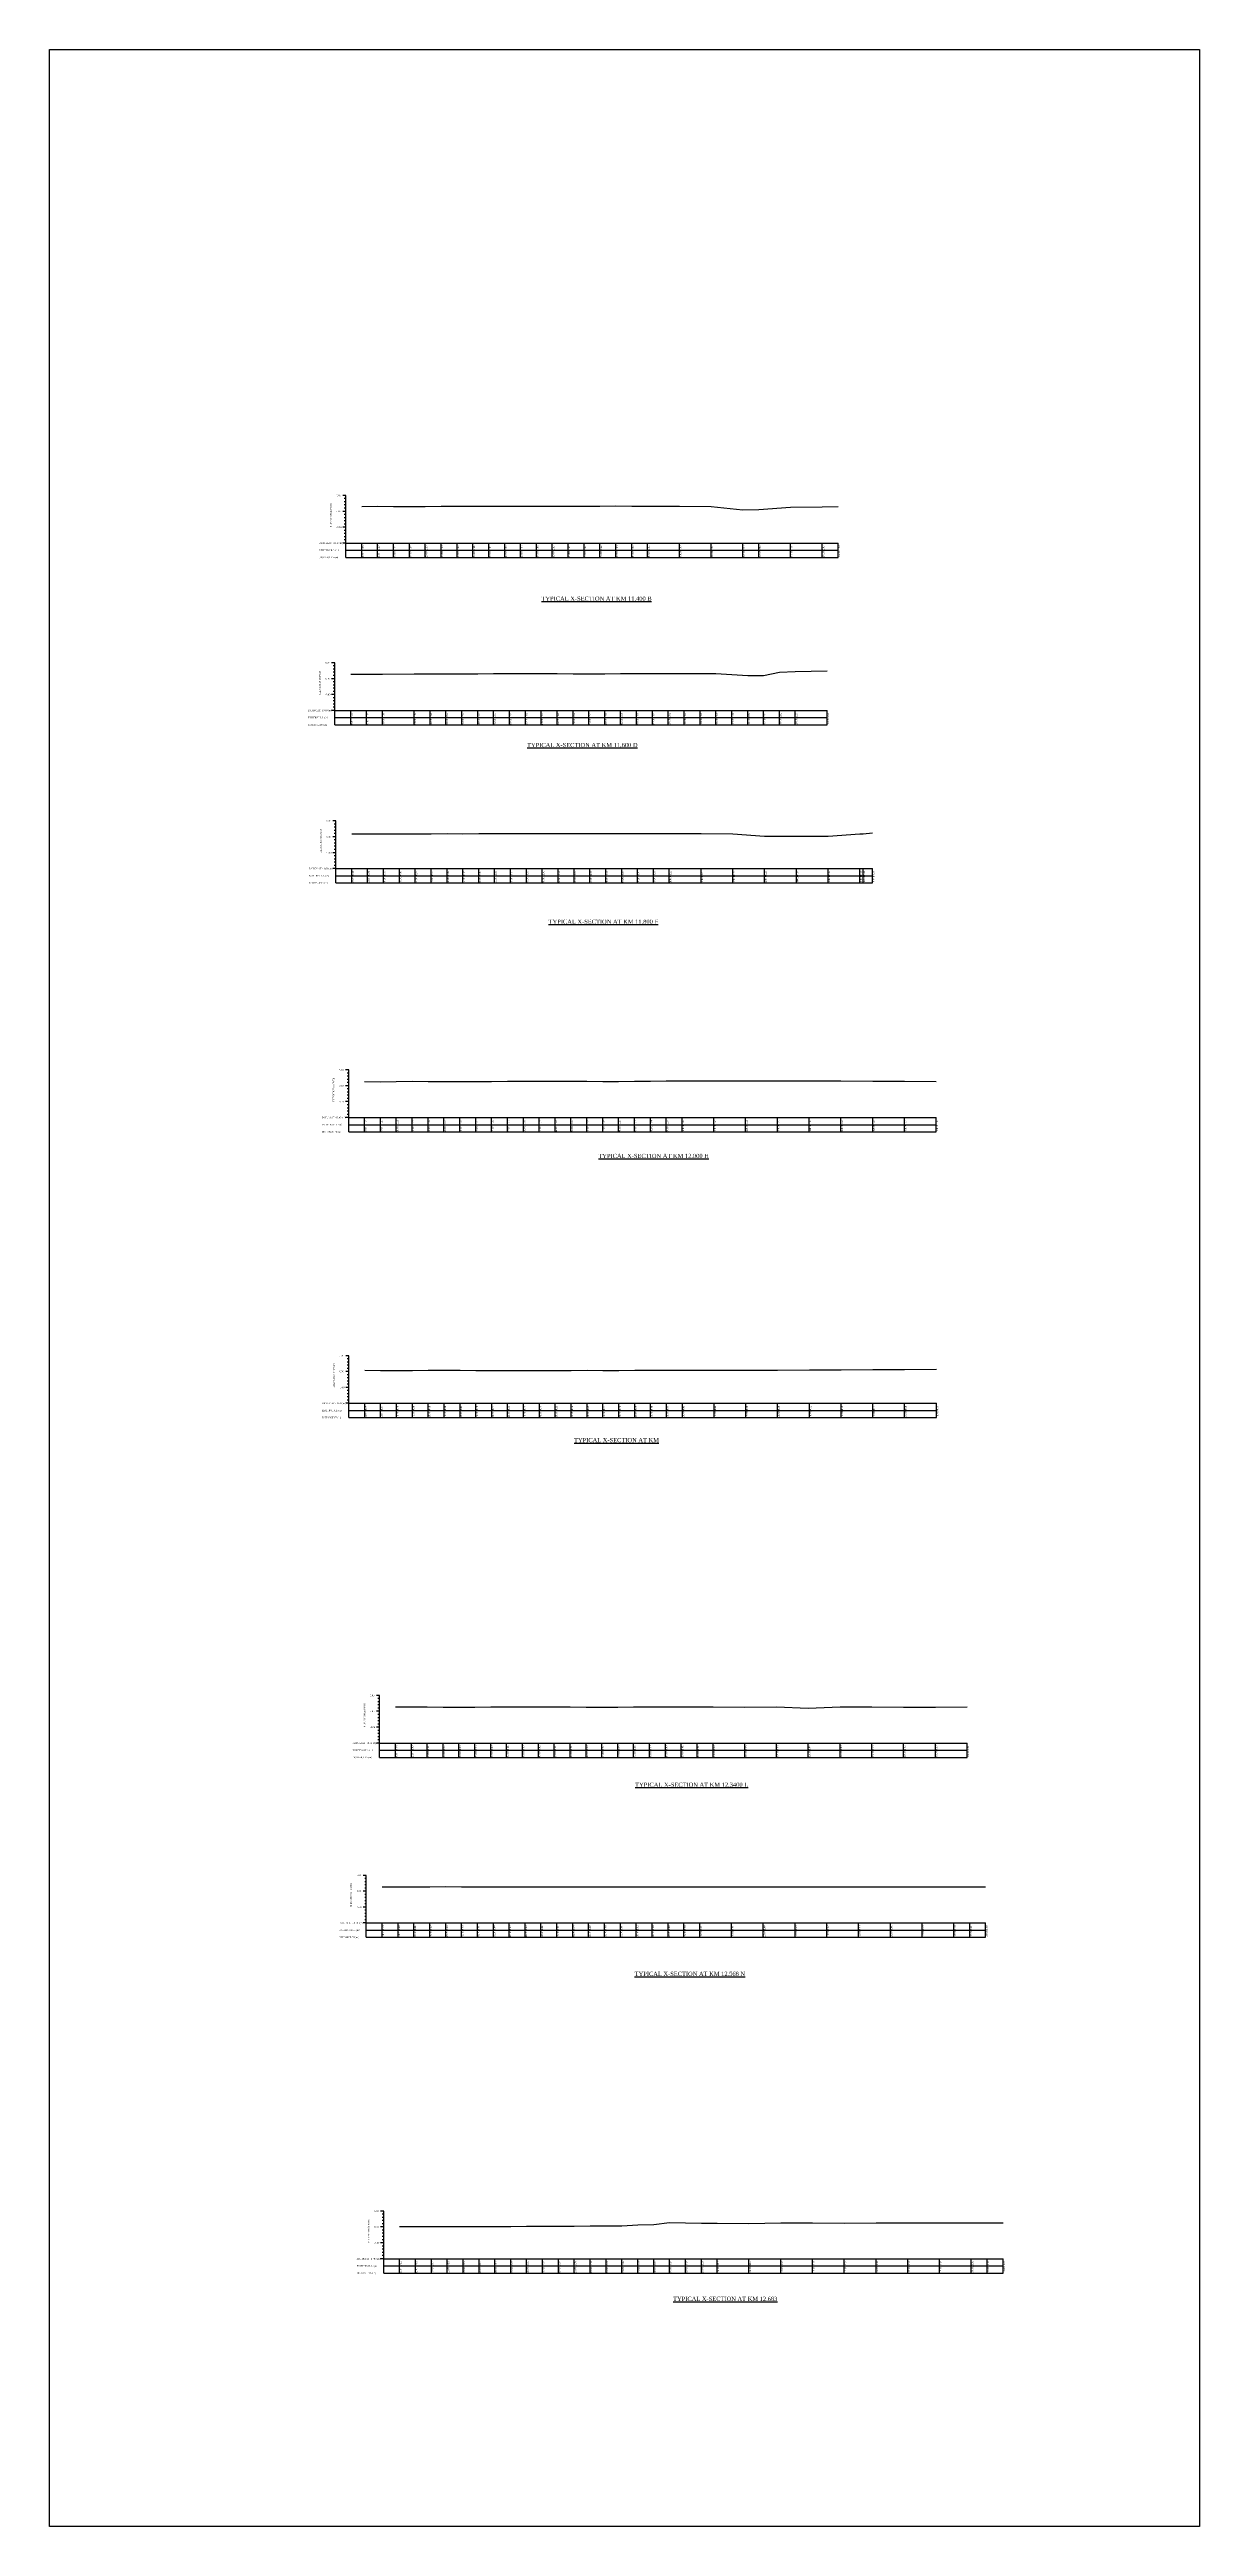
# Model space of a CAD drawing. Header units: metres. Extents: x -148477 to 168932, y -55673 to -2736.
# Drawn here: x -73740 to -73378, y -20824 to -20044 of the extents above; entities that cross this region are included whole.
import ezdxf

# ---------------------------------------------------------------- set-up
doc = ezdxf.new("R2010")
doc.units = ezdxf.units.M
doc.styles.add('liza', font='times.ttf', dxfattribs={"height": 2})
doc.styles.get("Standard").update_dxf_attribs({"font": 'times.ttf'})

msp = doc.modelspace()

# ---------------------------------------------------------------- linework, layer by layer
at = {"color": 6, "linetype": 'Continuous', "lineweight": -3, "ltscale": 0.5}
for p, q in [((-73646.6815, -20184.777), (-73647.6815, -20184.777)), ((-73646.6815, -20185.777), (-73647.1815, -20185.777)), ((-73646.6815, -20186.777), (-73647.1815, -20186.777)), ((-73646.6815, -20187.777), (-73647.1815, -20187.777)), ((-73646.6815, -20188.777), (-73647.1815, -20188.777)), ((-73646.6815, -20204.277), (-73646.6815, -20184.777)), ((-73646.6815, -20189.777), (-73647.6815, -20189.777)), ((-73646.6815, -20194.777), (-73647.6815, -20194.777)), ((-73646.6815, -20190.777), (-73647.1815, -20190.777)), ((-73646.6815, -20191.777), (-73647.1815, -20191.777)), ((-73646.6815, -20192.777), (-73647.1815, -20192.777)), ((-73646.6815, -20193.777), (-73647.1815, -20193.777)), ((-73646.6815, -20195.777), (-73647.1815, -20195.777)), ((-73646.6815, -20196.777), (-73647.1815, -20196.777)), ((-73646.6815, -20199.777), (-73647.6815, -20199.777)), ((-73646.6815, -20197.777), (-73647.1815, -20197.777)), ((-73646.6815, -20198.777), (-73647.1815, -20198.777)), ((-73646.6815, -20199.777), (-73491.6815, -20199.777)), ((-73646.6815, -20202.027), (-73491.6815, -20202.027)), ((-73646.6815, -20204.277), (-73491.6815, -20204.277)), ((-73641.6815, -20204.277), (-73641.6815, -20199.777)), ((-73636.6815, -20204.277), (-73636.6815, -20199.777)), ((-73631.6815, -20204.277), (-73631.6815, -20199.777)), ((-73626.6815, -20204.277), (-73626.6815, -20199.777)), ((-73621.6815, -20204.277), (-73621.6815, -20199.777)), ((-73616.6815, -20204.277), (-73616.6815, -20199.777)), ((-73611.6815, -20204.277), (-73611.6815, -20199.777)), ((-73606.6815, -20204.277), (-73606.6815, -20199.777)), ((-73601.6815, -20204.277), (-73601.6815, -20199.777)), ((-73596.6815, -20204.277), (-73596.6815, -20199.777)), ((-73591.6815, -20204.277), (-73591.6815, -20199.777)), ((-73586.6815, -20204.277), (-73586.6815, -20199.777)), ((-73581.6815, -20204.277), (-73581.6815, -20199.777)), ((-73576.6815, -20204.277), (-73576.6815, -20199.777)), ((-73571.6815, -20204.277), (-73571.6815, -20199.777)), ((-73566.6815, -20204.277), (-73566.6815, -20199.777)), ((-73561.6815, -20204.277), (-73561.6815, -20199.777)), ((-73556.6815, -20204.277), (-73556.6815, -20199.777)), ((-73551.6815, -20204.277), (-73551.6815, -20199.777)), ((-73541.6815, -20204.277), (-73541.6815, -20199.777)), ((-73531.6815, -20204.277), (-73531.6815, -20199.777)), ((-73521.6815, -20204.277), (-73521.6815, -20199.777)), ((-73516.6815, -20204.277), (-73516.6815, -20199.777)), ((-73506.6815, -20204.277), (-73506.6815, -20199.777)), ((-73496.6815, -20204.277), (-73496.6815, -20199.777)), ((-73491.6815, -20204.277), (-73491.6815, -20199.777)), ((-73650.1733, -20237.4838), (-73651.1733, -20237.4838)), ((-73650.1733, -20242.4838), (-73651.1733, -20242.4838)), ((-73650.1733, -20238.4838), (-73650.6733, -20238.4838)), ((-73650.1733, -20239.4838), (-73650.6733, -20239.4838)), ((-73650.1733, -20240.4838), (-73650.6733, -20240.4838)), ((-73650.1733, -20241.4838), (-73650.6733, -20241.4838)), ((-73650.1733, -20243.4838), (-73650.6733, -20243.4838)), ((-73650.1733, -20256.9838), (-73650.1733, -20237.4838)), ((-73650.1733, -20247.4838), (-73651.1733, -20247.4838)), ((-73650.1733, -20244.4838), (-73650.6733, -20244.4838)), ((-73650.1733, -20245.4838), (-73650.6733, -20245.4838)), ((-73650.1733, -20246.4838), (-73650.6733, -20246.4838)), ((-73650.1733, -20248.4838), (-73650.6733, -20248.4838)), ((-73650.1733, -20249.4838), (-73650.6733, -20249.4838)), ((-73650.1733, -20250.4838), (-73650.6733, -20250.4838)), ((-73650.1733, -20251.4838), (-73650.6733, -20251.4838)), ((-73650.1733, -20252.4838), (-73651.1733, -20252.4838)), ((-73650.1733, -20252.4838), (-73495.1733, -20252.4838)), ((-73650.1733, -20254.7338), (-73495.1733, -20254.7338)), ((-73650.1733, -20256.9838), (-73495.1733, -20256.9838)), ((-73645.1733, -20256.9838), (-73645.1733, -20252.4838)), ((-73640.1733, -20256.9838), (-73640.1733, -20252.4838)), ((-73635.1733, -20256.9838), (-73635.1733, -20252.4838)), ((-73625.1733, -20256.9838), (-73625.1733, -20252.4838)), ((-73620.1733, -20256.9838), (-73620.1733, -20252.4838)), ((-73615.1733, -20256.9838), (-73615.1733, -20252.4838)), ((-73610.1733, -20256.9838), (-73610.1733, -20252.4838)), ((-73605.1733, -20256.9838), (-73605.1733, -20252.4838)), ((-73600.1733, -20256.9838), (-73600.1733, -20252.4838)), ((-73595.1733, -20256.9838), (-73595.1733, -20252.4838)), ((-73590.1733, -20256.9838), (-73590.1733, -20252.4838)), ((-73585.1733, -20256.9838), (-73585.1733, -20252.4838)), ((-73580.1733, -20256.9838), (-73580.1733, -20252.4838)), ((-73575.1733, -20256.9838), (-73575.1733, -20252.4838)), ((-73570.1733, -20256.9838), (-73570.1733, -20252.4838)), ((-73565.1733, -20256.9838), (-73565.1733, -20252.4838)), ((-73560.1733, -20256.9838), (-73560.1733, -20252.4838)), ((-73555.1733, -20256.9838), (-73555.1733, -20252.4838)), ((-73550.1733, -20256.9838), (-73550.1733, -20252.4838)), ((-73545.1733, -20256.9838), (-73545.1733, -20252.4838)), ((-73540.1733, -20256.9838), (-73540.1733, -20252.4838)), ((-73535.1733, -20256.9838), (-73535.1733, -20252.4838)), ((-73530.1733, -20256.9838), (-73530.1733, -20252.4838)), ((-73525.1733, -20256.9838), (-73525.1733, -20252.4838)), ((-73520.1733, -20256.9838), (-73520.1733, -20252.4838)), ((-73515.1733, -20256.9838), (-73515.1733, -20252.4838)), ((-73510.1733, -20256.9838), (-73510.1733, -20252.4838)), ((-73505.1733, -20256.9838), (-73505.1733, -20252.4838)), ((-73495.1733, -20256.9838), (-73495.1733, -20252.4838)), ((-73649.8428, -20287.2861), (-73650.8428, -20287.2861)), ((-73649.8428, -20288.2861), (-73650.3428, -20288.2861)), ((-73649.8428, -20289.2861), (-73650.3428, -20289.2861)), ((-73649.8428, -20290.2861), (-73650.3428, -20290.2861)), ((-73649.8428, -20306.7861), (-73649.8428, -20287.2861)), ((-73649.8428, -20292.2861), (-73650.8428, -20292.2861)), ((-73649.8428, -20297.2861), (-73650.8428, -20297.2861)), ((-73649.8428, -20291.2861), (-73650.3428, -20291.2861)), ((-73649.8428, -20293.2861), (-73650.3428, -20293.2861)), ((-73649.8428, -20294.2861), (-73650.3428, -20294.2861)), ((-73649.8428, -20295.2861), (-73650.3428, -20295.2861)), ((-73649.8428, -20296.2861), (-73650.3428, -20296.2861)), ((-73649.8428, -20298.2861), (-73650.3428, -20298.2861)), ((-73649.8428, -20302.2861), (-73650.8428, -20302.2861)), ((-73649.8428, -20299.2861), (-73650.3428, -20299.2861)), ((-73649.8428, -20300.2861), (-73650.3428, -20300.2861)), ((-73649.8428, -20301.2861), (-73650.3428, -20301.2861)), ((-73649.8428, -20302.2861), (-73480.8428, -20302.2861)), ((-73649.8428, -20304.5361), (-73480.8428, -20304.5361)), ((-73644.8428, -20306.7861), (-73644.8428, -20302.2861)), ((-73639.8428, -20306.7861), (-73639.8428, -20302.2861)), ((-73634.8428, -20306.7861), (-73634.8428, -20302.2861)), ((-73629.8428, -20306.7861), (-73629.8428, -20302.2861)), ((-73624.8428, -20306.7861), (-73624.8428, -20302.2861)), ((-73619.8428, -20306.7861), (-73619.8428, -20302.2861)), ((-73614.8428, -20306.7861), (-73614.8428, -20302.2861)), ((-73609.8428, -20306.7861), (-73609.8428, -20302.2861)), ((-73604.8428, -20306.7861), (-73604.8428, -20302.2861)), ((-73599.8428, -20306.7861), (-73599.8428, -20302.2861)), ((-73594.8428, -20306.7861), (-73594.8428, -20302.2861)), ((-73589.8428, -20306.7861), (-73589.8428, -20302.2861)), ((-73584.8428, -20306.7861), (-73584.8428, -20302.2861)), ((-73579.8428, -20306.7861), (-73579.8428, -20302.2861)), ((-73574.8428, -20306.7861), (-73574.8428, -20302.2861)), ((-73569.8428, -20306.7861), (-73569.8428, -20302.2861)), ((-73564.8428, -20306.7861), (-73564.8428, -20302.2861)), ((-73559.8428, -20306.7861), (-73559.8428, -20302.2861)), ((-73554.8428, -20306.7861), (-73554.8428, -20302.2861)), ((-73549.8428, -20306.7861), (-73549.8428, -20302.2861)), ((-73544.8428, -20306.7861), (-73544.8428, -20302.2861)), ((-73534.8428, -20306.7861), (-73534.8428, -20302.2861)), ((-73524.8428, -20306.7861), (-73524.8428, -20302.2861)), ((-73514.8428, -20306.7861), (-73514.8428, -20302.2861)), ((-73504.8428, -20306.7861), (-73504.8428, -20302.2861)), ((-73494.8428, -20306.7861), (-73494.8428, -20302.2861)), ((-73484.8428, -20306.7861), (-73484.8428, -20302.2861)), ((-73483.8428, -20306.7861), (-73483.8428, -20302.2861)), ((-73480.8428, -20306.7861), (-73480.8428, -20302.2861)), ((-73649.8428, -20306.7861), (-73480.8428, -20306.7861)), ((-73645.8066, -20365.7004), (-73646.8066, -20365.7004)), ((-73645.8066, -20366.7004), (-73646.3066, -20366.7004)), ((-73645.8066, -20367.7004), (-73646.3066, -20367.7004)), ((-73645.8066, -20368.7004), (-73646.3066, -20368.7004)), ((-73645.8066, -20385.2004), (-73645.8066, -20365.7004)), ((-73645.8066, -20370.7004), (-73646.8066, -20370.7004)), ((-73645.8066, -20375.7004), (-73646.8066, -20375.7004)), ((-73645.8066, -20369.7004), (-73646.3066, -20369.7004)), ((-73645.8066, -20371.7004), (-73646.3066, -20371.7004)), ((-73645.8066, -20372.7004), (-73646.3066, -20372.7004)), ((-73645.8066, -20373.7004), (-73646.3066, -20373.7004)), ((-73645.8066, -20374.7004), (-73646.3066, -20374.7004)), ((-73645.8066, -20380.7004), (-73646.8066, -20380.7004)), ((-73645.8066, -20376.7004), (-73646.3066, -20376.7004)), ((-73645.8066, -20377.7004), (-73646.3066, -20377.7004)), ((-73645.8066, -20378.7004), (-73646.3066, -20378.7004)), ((-73645.8066, -20379.7004), (-73646.3066, -20379.7004)), ((-73645.8066, -20380.7004), (-73460.8066, -20380.7004)), ((-73645.8066, -20382.9504), (-73460.8066, -20382.9504)), ((-73640.8066, -20385.2004), (-73640.8066, -20380.7004)), ((-73635.8066, -20385.2004), (-73635.8066, -20380.7004)), ((-73630.8066, -20385.2004), (-73630.8066, -20380.7004)), ((-73625.8066, -20385.2004), (-73625.8066, -20380.7004)), ((-73620.8066, -20385.2004), (-73620.8066, -20380.7004)), ((-73615.8066, -20385.2004), (-73615.8066, -20380.7004)), ((-73610.8066, -20385.2004), (-73610.8066, -20380.7004)), ((-73605.8066, -20385.2004), (-73605.8066, -20380.7004)), ((-73600.8066, -20385.2004), (-73600.8066, -20380.7004)), ((-73595.8066, -20385.2004), (-73595.8066, -20380.7004)), ((-73590.8066, -20385.2004), (-73590.8066, -20380.7004)), ((-73585.8066, -20385.2004), (-73585.8066, -20380.7004)), ((-73580.8066, -20385.2004), (-73580.8066, -20380.7004)), ((-73575.8066, -20385.2004), (-73575.8066, -20380.7004)), ((-73570.8066, -20385.2004), (-73570.8066, -20380.7004)), ((-73565.8066, -20385.2004), (-73565.8066, -20380.7004)), ((-73560.8066, -20385.2004), (-73560.8066, -20380.7004)), ((-73555.8066, -20385.2004), (-73555.8066, -20380.7004)), ((-73550.8066, -20385.2004), (-73550.8066, -20380.7004)), ((-73545.8066, -20385.2004), (-73545.8066, -20380.7004)), ((-73540.8066, -20385.2004), (-73540.8066, -20380.7004)), ((-73530.8066, -20385.2004), (-73530.8066, -20380.7004)), ((-73520.8066, -20385.2004), (-73520.8066, -20380.7004)), ((-73510.8066, -20385.2004), (-73510.8066, -20380.7004)), ((-73500.8066, -20385.2004), (-73500.8066, -20380.7004)), ((-73490.8066, -20385.2004), (-73490.8066, -20380.7004)), ((-73480.8066, -20385.2004), (-73480.8066, -20380.7004)), ((-73470.8066, -20385.2004), (-73470.8066, -20380.7004)), ((-73460.8066, -20385.2004), (-73460.8066, -20380.7004)), ((-73645.8066, -20385.2004), (-73460.8066, -20385.2004)), ((-73645.7462, -20455.7038), (-73646.7462, -20455.7038)), ((-73645.7462, -20460.7038), (-73646.7462, -20460.7038)), ((-73645.7462, -20456.7038), (-73646.2462, -20456.7038)), ((-73645.7462, -20457.7038), (-73646.2462, -20457.7038)), ((-73645.7462, -20458.7038), (-73646.2462, -20458.7038)), ((-73645.7462, -20459.7038), (-73646.2462, -20459.7038)), ((-73645.7462, -20461.7038), (-73646.2462, -20461.7038)), ((-73645.7462, -20475.2038), (-73645.7462, -20455.7038)), ((-73645.7462, -20465.7038), (-73646.7462, -20465.7038)), ((-73645.7462, -20462.7038), (-73646.2462, -20462.7038)), ((-73645.7462, -20463.7038), (-73646.2462, -20463.7038)), ((-73645.7462, -20464.7038), (-73646.2462, -20464.7038)), ((-73645.7462, -20466.7038), (-73646.2462, -20466.7038)), ((-73645.7462, -20467.7038), (-73646.2462, -20467.7038)), ((-73645.7462, -20468.7038), (-73646.2462, -20468.7038)), ((-73645.7462, -20469.7038), (-73646.2462, -20469.7038)), ((-73645.7462, -20470.7038), (-73646.7462, -20470.7038)), ((-73645.7462, -20470.7038), (-73460.7462, -20470.7038)), ((-73645.7462, -20472.9538), (-73460.7462, -20472.9538)), ((-73645.7462, -20475.2038), (-73460.7462, -20475.2038)), ((-73640.7462, -20475.2038), (-73640.7462, -20470.7038)), ((-73635.7462, -20475.2038), (-73635.7462, -20470.7038)), ((-73630.7462, -20475.2038), (-73630.7462, -20470.7038)), ((-73625.7462, -20475.2038), (-73625.7462, -20470.7038)), ((-73620.7462, -20475.2038), (-73620.7462, -20470.7038)), ((-73615.7462, -20475.2038), (-73615.7462, -20470.7038)), ((-73610.7462, -20475.2038), (-73610.7462, -20470.7038)), ((-73605.7462, -20475.2038), (-73605.7462, -20470.7038)), ((-73600.7462, -20475.2038), (-73600.7462, -20470.7038)), ((-73595.7462, -20475.2038), (-73595.7462, -20470.7038)), ((-73590.7462, -20475.2038), (-73590.7462, -20470.7038)), ((-73585.7462, -20475.2038), (-73585.7462, -20470.7038)), ((-73580.7462, -20475.2038), (-73580.7462, -20470.7038)), ((-73575.7462, -20475.2038), (-73575.7462, -20470.7038)), ((-73570.7462, -20475.2038), (-73570.7462, -20470.7038)), ((-73565.7462, -20475.2038), (-73565.7462, -20470.7038)), ((-73560.7462, -20475.2038), (-73560.7462, -20470.7038)), ((-73555.7462, -20475.2038), (-73555.7462, -20470.7038)), ((-73550.7462, -20475.2038), (-73550.7462, -20470.7038)), ((-73545.7462, -20475.2038), (-73545.7462, -20470.7038)), ((-73540.7462, -20475.2038), (-73540.7462, -20470.7038)), ((-73530.7462, -20475.2038), (-73530.7462, -20470.7038)), ((-73520.7462, -20475.2038), (-73520.7462, -20470.7038)), ((-73510.7462, -20475.2038), (-73510.7462, -20470.7038)), ((-73500.7462, -20475.2038), (-73500.7462, -20470.7038)), ((-73490.7462, -20475.2038), (-73490.7462, -20470.7038)), ((-73480.7462, -20475.2038), (-73480.7462, -20470.7038)), ((-73470.7462, -20475.2038), (-73470.7462, -20470.7038)), ((-73460.7462, -20475.2038), (-73460.7462, -20470.7038)), ((-73636.0772, -20562.7178), (-73637.0772, -20562.7178)), ((-73636.0772, -20563.7178), (-73636.5772, -20563.7178)), ((-73636.0772, -20582.2178), (-73636.0772, -20562.7178)), ((-73636.0772, -20567.7178), (-73637.0772, -20567.7178)), ((-73636.0772, -20564.7178), (-73636.5772, -20564.7178)), ((-73636.0772, -20565.7178), (-73636.5772, -20565.7178)), ((-73636.0772, -20566.7178), (-73636.5772, -20566.7178)), ((-73636.0772, -20568.7178), (-73636.5772, -20568.7178)), ((-73636.0772, -20569.7178), (-73636.5772, -20569.7178)), ((-73636.0772, -20570.7178), (-73636.5772, -20570.7178)), ((-73636.0772, -20572.7178), (-73637.0772, -20572.7178)), ((-73636.0772, -20577.7178), (-73637.0772, -20577.7178)), ((-73636.0772, -20571.7178), (-73636.5772, -20571.7178)), ((-73636.0772, -20573.7178), (-73636.5772, -20573.7178)), ((-73636.0772, -20574.7178), (-73636.5772, -20574.7178)), ((-73636.0772, -20575.7178), (-73636.5772, -20575.7178)), ((-73636.0772, -20576.7178), (-73636.5772, -20576.7178)), ((-73636.0772, -20577.7178), (-73451.0772, -20577.7178)), ((-73631.0772, -20582.2178), (-73631.0772, -20577.7178)), ((-73626.0772, -20582.2178), (-73626.0772, -20577.7178)), ((-73621.0772, -20582.2178), (-73621.0772, -20577.7178)), ((-73616.0772, -20582.2178), (-73616.0772, -20577.7178)), ((-73611.0772, -20582.2178), (-73611.0772, -20577.7178)), ((-73606.0772, -20582.2178), (-73606.0772, -20577.7178)), ((-73601.0772, -20582.2178), (-73601.0772, -20577.7178)), ((-73596.0772, -20582.2178), (-73596.0772, -20577.7178)), ((-73591.0772, -20582.2178), (-73591.0772, -20577.7178)), ((-73586.0772, -20582.2178), (-73586.0772, -20577.7178)), ((-73581.0772, -20582.2178), (-73581.0772, -20577.7178)), ((-73576.0772, -20582.2178), (-73576.0772, -20577.7178)), ((-73571.0772, -20582.2178), (-73571.0772, -20577.7178)), ((-73566.0772, -20582.2178), (-73566.0772, -20577.7178)), ((-73561.0772, -20582.2178), (-73561.0772, -20577.7178)), ((-73556.0772, -20582.2178), (-73556.0772, -20577.7178)), ((-73551.0772, -20582.2178), (-73551.0772, -20577.7178)), ((-73546.0772, -20582.2178), (-73546.0772, -20577.7178)), ((-73541.0772, -20582.2178), (-73541.0772, -20577.7178)), ((-73536.0772, -20582.2178), (-73536.0772, -20577.7178)), ((-73531.0772, -20582.2178), (-73531.0772, -20577.7178)), ((-73521.0772, -20582.2178), (-73521.0772, -20577.7178)), ((-73511.0772, -20582.2178), (-73511.0772, -20577.7178)), ((-73501.0772, -20582.2178), (-73501.0772, -20577.7178)), ((-73491.0772, -20582.2178), (-73491.0772, -20577.7178)), ((-73481.0772, -20582.2178), (-73481.0772, -20577.7178)), ((-73471.0772, -20582.2178), (-73471.0772, -20577.7178)), ((-73461.0772, -20582.2178), (-73461.0772, -20577.7178)), ((-73451.0772, -20582.2178), (-73451.0772, -20577.7178)), ((-73636.0772, -20579.9678), (-73451.0772, -20579.9678)), ((-73636.0772, -20582.2178), (-73451.0772, -20582.2178)), ((-73640.2532, -20619.3745), (-73641.2532, -20619.3745)), ((-73640.2532, -20624.3745), (-73641.2532, -20624.3745)), ((-73640.2532, -20620.3745), (-73640.7532, -20620.3745)), ((-73640.2532, -20621.3745), (-73640.7532, -20621.3745)), ((-73640.2532, -20622.3745), (-73640.7532, -20622.3745)), ((-73640.2532, -20623.3745), (-73640.7532, -20623.3745)), ((-73640.2532, -20625.3745), (-73640.7532, -20625.3745)), ((-73640.2532, -20638.8745), (-73640.2532, -20619.3745)), ((-73640.2532, -20629.3745), (-73641.2532, -20629.3745)), ((-73640.2532, -20626.3745), (-73640.7532, -20626.3745)), ((-73640.2532, -20627.3745), (-73640.7532, -20627.3745)), ((-73640.2532, -20628.3745), (-73640.7532, -20628.3745)), ((-73640.2532, -20630.3745), (-73640.7532, -20630.3745)), ((-73640.2532, -20631.3745), (-73640.7532, -20631.3745)), ((-73640.2532, -20632.3745), (-73640.7532, -20632.3745)), ((-73640.2532, -20633.3745), (-73640.7532, -20633.3745)), ((-73640.2532, -20634.3745), (-73641.2532, -20634.3745)), ((-73640.2532, -20634.3745), (-73445.2532, -20634.3745)), ((-73640.2532, -20636.6245), (-73445.2532, -20636.6245)), ((-73640.2532, -20638.8745), (-73445.2532, -20638.8745)), ((-73635.2532, -20638.8745), (-73635.2532, -20634.3745)), ((-73630.2532, -20638.8745), (-73630.2532, -20634.3745)), ((-73625.2532, -20638.8745), (-73625.2532, -20634.3745)), ((-73620.2532, -20638.8745), (-73620.2532, -20634.3745)), ((-73615.2532, -20638.8745), (-73615.2532, -20634.3745)), ((-73610.2532, -20638.8745), (-73610.2532, -20634.3745)), ((-73605.2532, -20638.8745), (-73605.2532, -20634.3745)), ((-73600.2532, -20638.8745), (-73600.2532, -20634.3745)), ((-73595.2532, -20638.8745), (-73595.2532, -20634.3745)), ((-73590.2532, -20638.8745), (-73590.2532, -20634.3745)), ((-73585.2532, -20638.8745), (-73585.2532, -20634.3745)), ((-73580.2532, -20638.8745), (-73580.2532, -20634.3745)), ((-73575.2532, -20638.8745), (-73575.2532, -20634.3745)), ((-73570.2532, -20638.8745), (-73570.2532, -20634.3745)), ((-73565.2532, -20638.8745), (-73565.2532, -20634.3745)), ((-73560.2532, -20638.8745), (-73560.2532, -20634.3745)), ((-73555.2532, -20638.8745), (-73555.2532, -20634.3745)), ((-73550.2532, -20638.8745), (-73550.2532, -20634.3745)), ((-73545.2532, -20638.8745), (-73545.2532, -20634.3745)), ((-73540.2532, -20638.8745), (-73540.2532, -20634.3745)), ((-73535.2532, -20638.8745), (-73535.2532, -20634.3745)), ((-73525.2532, -20638.8745), (-73525.2532, -20634.3745)), ((-73515.2532, -20638.8745), (-73515.2532, -20634.3745)), ((-73505.2532, -20638.8745), (-73505.2532, -20634.3745)), ((-73495.2532, -20638.8745), (-73495.2532, -20634.3745)), ((-73485.2532, -20638.8745), (-73485.2532, -20634.3745)), ((-73475.2532, -20638.8745), (-73475.2532, -20634.3745)), ((-73465.2532, -20638.8745), (-73465.2532, -20634.3745)), ((-73455.2532, -20638.8745), (-73455.2532, -20634.3745)), ((-73450.2532, -20638.8745), (-73450.2532, -20634.3745)), ((-73445.2532, -20638.8745), (-73445.2532, -20634.3745)), ((-73634.7634, -20725.1261), (-73635.7634, -20725.1261)), ((-73634.7634, -20726.1261), (-73635.2634, -20726.1261)), ((-73634.7634, -20727.1261), (-73635.2634, -20727.1261)), ((-73634.7634, -20744.6261), (-73634.7634, -20725.1261)), ((-73634.7634, -20730.1261), (-73635.7634, -20730.1261)), ((-73634.7634, -20735.1261), (-73635.7634, -20735.1261)), ((-73634.7634, -20728.1261), (-73635.2634, -20728.1261)), ((-73634.7634, -20729.1261), (-73635.2634, -20729.1261)), ((-73634.7634, -20731.1261), (-73635.2634, -20731.1261)), ((-73634.7634, -20732.1261), (-73635.2634, -20732.1261)), ((-73634.7634, -20733.1261), (-73635.2634, -20733.1261)), ((-73634.7634, -20734.1261), (-73635.2634, -20734.1261)), ((-73634.7634, -20740.1261), (-73635.7634, -20740.1261)), ((-73634.7634, -20736.1261), (-73635.2634, -20736.1261)), ((-73634.7634, -20737.1261), (-73635.2634, -20737.1261)), ((-73634.7634, -20738.1261), (-73635.2634, -20738.1261)), ((-73634.7634, -20739.1261), (-73635.2634, -20739.1261)), ((-73634.7634, -20740.1261), (-73439.7634, -20740.1261)), ((-73634.7634, -20742.3761), (-73439.7634, -20742.3761)), ((-73629.7634, -20744.6261), (-73629.7634, -20740.1261)), ((-73624.7634, -20744.6261), (-73624.7634, -20740.1261)), ((-73619.7634, -20744.6261), (-73619.7634, -20740.1261)), ((-73614.7634, -20744.6261), (-73614.7634, -20740.1261)), ((-73609.7634, -20744.6261), (-73609.7634, -20740.1261)), ((-73604.7634, -20744.6261), (-73604.7634, -20740.1261)), ((-73599.7634, -20744.6261), (-73599.7634, -20740.1261)), ((-73594.7634, -20744.6261), (-73594.7634, -20740.1261)), ((-73589.7634, -20744.6261), (-73589.7634, -20740.1261)), ((-73584.7634, -20744.6261), (-73584.7634, -20740.1261)), ((-73579.7634, -20744.6261), (-73579.7634, -20740.1261)), ((-73574.7634, -20744.6261), (-73574.7634, -20740.1261)), ((-73569.7634, -20744.6261), (-73569.7634, -20740.1261)), ((-73564.7634, -20744.6261), (-73564.7634, -20740.1261)), ((-73559.7634, -20744.6261), (-73559.7634, -20740.1261)), ((-73554.7634, -20744.6261), (-73554.7634, -20740.1261)), ((-73549.7634, -20744.6261), (-73549.7634, -20740.1261)), ((-73544.7634, -20744.6261), (-73544.7634, -20740.1261)), ((-73539.7634, -20744.6261), (-73539.7634, -20740.1261)), ((-73534.7634, -20744.6261), (-73534.7634, -20740.1261)), ((-73529.7634, -20744.6261), (-73529.7634, -20740.1261)), ((-73519.7634, -20744.6261), (-73519.7634, -20740.1261)), ((-73509.7634, -20744.6261), (-73509.7634, -20740.1261)), ((-73499.7634, -20744.6261), (-73499.7634, -20740.1261)), ((-73489.7634, -20744.6261), (-73489.7634, -20740.1261)), ((-73479.7634, -20744.6261), (-73479.7634, -20740.1261)), ((-73469.7634, -20744.6261), (-73469.7634, -20740.1261)), ((-73459.7634, -20744.6261), (-73459.7634, -20740.1261)), ((-73449.7634, -20744.6261), (-73449.7634, -20740.1261)), ((-73444.7634, -20744.6261), (-73444.7634, -20740.1261)), ((-73439.7634, -20744.6261), (-73439.7634, -20740.1261)), ((-73634.7634, -20744.6261), (-73439.7634, -20744.6261))]:
    msp.add_line(p, q, dxfattribs=at)
msp.add_lwpolyline([(-73739.9941, -20044.333), (-73377.9206, -20044.333), (-73377.9206, -20824.4481), (-73739.9941, -20824.4481)], close=True, dxfattribs=at)
for points in [[(-73641.6815, -20188.217), (-73636.6815, -20188.177), (-73631.6815, -20188.207), (-73626.6815, -20188.227), (-73621.6815, -20188.217), (-73616.6815, -20188.197), (-73611.6815, -20188.137), (-73606.6815, -20188.167), (-73601.6815, -20188.137), (-73596.6815, -20188.147), (-73591.6815, -20188.147), (-73586.6815, -20188.117), (-73581.6815, -20188.127), (-73576.6815, -20188.137), (-73571.6815, -20188.107), (-73566.6815, -20188.157), (-73561.6815, -20188.097), (-73556.6815, -20188.157), (-73551.6815, -20188.147), (-73541.6815, -20188.117), (-73531.6815, -20188.307), (-73521.6815, -20189.277), (-73516.6815, -20189.157), (-73506.6815, -20188.467), (-73496.6815, -20188.347), (-73491.6815, -20188.297)], [(-73645.1733, -20241.1038), (-73640.1733, -20241.0838), (-73635.1733, -20241.0238), (-73625.1733, -20241.0038), (-73620.1733, -20240.9738), (-73615.1733, -20240.9538), (-73610.1733, -20240.9338), (-73605.1733, -20240.9138), (-73600.1733, -20240.9038), (-73595.1733, -20240.8938), (-73590.1733, -20240.8838), (-73585.1733, -20240.8838), (-73580.1733, -20240.8738), (-73575.1733, -20240.9538), (-73570.1733, -20240.9438), (-73565.1733, -20240.9238), (-73560.1733, -20240.8938), (-73555.1733, -20240.8738), (-73550.1733, -20240.8538), (-73545.1733, -20240.8638), (-73540.1733, -20240.8538), (-73535.1733, -20240.8838), (-73530.1733, -20240.8738), (-73525.1733, -20241.1238), (-73520.1733, -20241.5038), (-73515.1733, -20241.5138), (-73510.1733, -20240.4638), (-73505.1733, -20240.2138), (-73495.1733, -20239.9738)], [(-73644.8428, -20291.3461), (-73639.8428, -20291.3461), (-73634.8428, -20291.3361), (-73629.8428, -20291.3261), (-73624.8428, -20291.3161), (-73619.8428, -20291.3161), (-73614.8428, -20291.2961), (-73609.8428, -20291.3061), (-73604.8428, -20291.2961), (-73599.8428, -20291.2661), (-73594.8428, -20291.2361), (-73589.8428, -20291.2361), (-73584.8428, -20291.2261), (-73579.8428, -20291.2461), (-73574.8428, -20291.2331), (-73569.8428, -20291.2561), (-73564.8428, -20291.2461), (-73559.8428, -20291.2361), (-73554.8428, -20291.2261), (-73549.8428, -20291.2561), (-73544.8428, -20291.2361), (-73534.8428, -20291.2761), (-73524.8428, -20291.3161), (-73514.8428, -20292.0661), (-73504.8428, -20292.1161), (-73494.8428, -20292.1361), (-73484.8428, -20291.3461), (-73483.8428, -20291.3661), (-73480.8428, -20291.0561)], [(-73640.8066, -20369.3704), (-73635.8066, -20369.4104), (-73630.8066, -20369.3804), (-73625.8066, -20369.2804), (-73620.8066, -20369.3204), (-73615.8066, -20369.3304), (-73610.8066, -20369.3304), (-73605.8066, -20369.3304), (-73600.8066, -20369.3104), (-73595.8066, -20369.2304), (-73590.8066, -20369.2104), (-73585.8066, -20369.2804), (-73580.8066, -20369.2704), (-73575.8066, -20369.2504), (-73570.8066, -20369.2704), (-73565.8066, -20369.3204), (-73560.8066, -20369.3004), (-73555.8066, -20369.2804), (-73550.8066, -20369.2604), (-73545.8066, -20369.1304), (-73540.8066, -20369.1204), (-73530.8066, -20369.1204), (-73520.8066, -20369.1804), (-73510.8066, -20369.1304), (-73500.8066, -20369.1104), (-73490.8066, -20369.1204), (-73480.8066, -20369.2104), (-73470.8066, -20369.2704), (-73460.8066, -20369.3104)], [(-73640.7462, -20460.3138), (-73635.7462, -20460.3338), (-73630.7462, -20460.3438), (-73625.7462, -20460.3238), (-73620.7462, -20460.3138), (-73615.7462, -20460.3038), (-73610.7462, -20460.2838), (-73605.7462, -20460.3238), (-73600.7462, -20460.3338), (-73595.7462, -20460.3838), (-73590.7462, -20460.3938), (-73585.7462, -20460.3738), (-73580.7462, -20460.3538), (-73575.7462, -20460.3438), (-73570.7462, -20460.3138), (-73565.7462, -20460.3338), (-73560.7462, -20460.3238), (-73555.7462, -20460.3138), (-73550.7462, -20460.3038), (-73545.7462, -20460.2938), (-73540.7462, -20460.2938), (-73530.7462, -20460.2838), (-73520.7462, -20460.3038), (-73510.7462, -20460.3138), (-73500.7462, -20460.1838), (-73490.7462, -20460.1138), (-73480.7462, -20460.0338), (-73470.7462, -20460.0238), (-73460.7462, -20459.9938)], [(-73631.0772, -20566.3378), (-73626.0772, -20566.3178), (-73621.0772, -20566.3078), (-73616.0772, -20566.3678), (-73611.0772, -20566.3578), (-73606.0772, -20566.3678), (-73601.0772, -20566.3178), (-73596.0772, -20566.3078), (-73591.0772, -20566.3178), (-73586.0772, -20566.2978), (-73581.0772, -20566.3078), (-73576.0772, -20566.3078), (-73571.0772, -20566.4178), (-73566.0772, -20566.3978), (-73561.0772, -20566.3678), (-73556.0772, -20566.3378), (-73551.0772, -20566.3278), (-73546.0772, -20566.3178), (-73541.0772, -20566.3078), (-73536.0772, -20566.3078), (-73531.0772, -20566.3278), (-73521.0772, -20566.3678), (-73511.0772, -20566.3378), (-73501.0772, -20566.6768), (-73491.0772, -20566.3178), (-73481.0772, -20566.3378), (-73471.0772, -20566.3838), (-73461.0772, -20566.3578), (-73451.0772, -20566.3078)], [(-73635.2532, -20622.9845), (-73630.2532, -20622.9745), (-73625.2532, -20622.9645), (-73620.2532, -20622.9545), (-73615.2532, -20622.9245), (-73610.2532, -20622.9445), (-73605.2532, -20622.9645), (-73600.2532, -20622.9745), (-73595.2532, -20622.9545), (-73590.2532, -20622.9445), (-73585.2532, -20622.9645), (-73580.2532, -20622.9645), (-73575.2532, -20622.9845), (-73570.2532, -20622.9745), (-73565.2532, -20622.9745), (-73560.2532, -20622.9645), (-73555.2532, -20622.9545), (-73550.2532, -20622.9745), (-73545.2532, -20622.9745), (-73540.2532, -20622.9745), (-73535.2532, -20622.9645), (-73525.2532, -20622.9645), (-73515.2532, -20622.9745), (-73505.2532, -20622.9845), (-73495.2532, -20622.9545), (-73485.2532, -20622.9445), (-73475.2532, -20622.9645), (-73465.2532, -20622.9845), (-73455.2532, -20622.9945), (-73450.2532, -20622.9645), (-73445.2532, -20622.9745)], [(-73629.7634, -20729.9761), (-73624.7634, -20729.9661), (-73619.7634, -20729.9561), (-73614.7634, -20729.9661), (-73609.7634, -20729.9661), (-73604.7634, -20729.9561), (-73599.7634, -20729.9361), (-73594.7634, -20729.9261), (-73589.7634, -20729.8961), (-73584.7634, -20729.9061), (-73579.7634, -20729.8761), (-73574.7634, -20729.8261), (-73569.7634, -20729.8161), (-73564.7634, -20729.8161), (-73559.7634, -20729.8061), (-73554.7634, -20729.4261), (-73549.7634, -20729.2961), (-73544.7634, -20728.7361), (-73539.7634, -20728.8261), (-73534.7634, -20728.9261), (-73529.7634, -20728.9561), (-73519.7634, -20728.9961), (-73509.7634, -20728.8261), (-73499.7634, -20728.8161), (-73489.7634, -20728.8761), (-73479.7634, -20728.8261), (-73469.7634, -20728.8161), (-73459.7634, -20728.8261), (-73449.7634, -20728.8061), (-73444.7634, -20728.8261), (-73439.7634, -20728.7961)]]:
    msp.add_lwpolyline(points, dxfattribs=at)

# ---------------------------------------------------------------- texts
at = {"color": 6, "linetype": 'Continuous', "lineweight": -3, "ltscale": 0.5, "char_height": 0.5, "attachment_point": 1, "rotation": 90, "style": 'liza'}
for s, insert, width in [('ELEVATION (m PWD)', (-73651.6815, -20194.777), 10), ('0.00', (-73641.5815, -20204.177), 2.15), ('1.56', (-73641.5815, -20201.927), 2.15), ('1.60', (-73636.5815, -20201.927), 2.15), ('5.00', (-73636.5815, -20204.177), 2.15), ('10.00', (-73631.5815, -20204.177), 2.15), ('1.57', (-73631.5815, -20201.927), 2.15), ('15.00', (-73626.5815, -20204.177), 2.15), ('1.55', (-73626.5815, -20201.927), 2.15), ('20.00', (-73621.5815, -20204.177), 2.15), ('1.56', (-73621.5815, -20201.927), 2.15), ('1.58', (-73616.5815, -20201.927), 2.15), ('25.00', (-73616.5815, -20204.177), 2.15), ('30.00', (-73611.5815, -20204.177), 2.15), ('1.64', (-73611.5815, -20201.927), 2.15), ('35.00', (-73606.5815, -20204.177), 2.15), ('1.61', (-73606.5815, -20201.927), 2.15), ('40.00', (-73601.5815, -20204.177), 2.15), ('1.64', (-73601.5815, -20201.927), 2.15), ('45.00', (-73596.5815, -20204.177), 2.15), ('1.63', (-73596.5815, -20201.927), 2.15), ('50.00', (-73591.5815, -20204.177), 2.15), ('1.63', (-73591.5815, -20201.927), 2.15), ('55.00', (-73586.5815, -20204.177), 2.15), ('1.66', (-73586.5815, -20201.927), 2.15), ('60.00', (-73581.5815, -20204.177), 2.15), ('1.65', (-73581.5815, -20201.927), 2.15), ('65.00', (-73576.5815, -20204.177), 2.15), ('1.64', (-73576.5815, -20201.927), 2.15), ('70.00', (-73571.5815, -20204.177), 2.15), ('1.67', (-73571.5815, -20201.927), 2.15), ('75.00', (-73566.5815, -20204.177), 2.15), ('1.62', (-73566.5815, -20201.927), 2.15), ('1.68', (-73561.5815, -20201.927), 2.15), ('80.00', (-73561.5815, -20204.177), 2.15), ('85.00', (-73556.5815, -20204.177), 2.15), ('1.62', (-73556.5815, -20201.927), 2.15), ('90.00', (-73551.5815, -20204.177), 2.15), ('1.63', (-73551.5815, -20201.927), 2.15), ('100.00', (-73541.5815, -20204.177), 2.15), ('1.66', (-73541.5815, -20201.927), 2.15), ('110.00', (-73531.5815, -20204.177), 2.15), ('1.47', (-73531.5815, -20201.927), 2.15), ('0.50', (-73521.5815, -20201.927), 2.15), ('120.00', (-73521.5815, -20204.177), 2.15), ('0.62', (-73516.5815, -20201.927), 2.15), ('125.00', (-73516.5815, -20204.177), 2.15), ('135.00', (-73506.5815, -20204.177), 2.15), ('1.31', (-73506.5815, -20201.927), 2.15), ('145.00', (-73496.5815, -20204.177), 2.15), ('1.43', (-73496.5815, -20201.927), 2.15), ('1.48', (-73491.5815, -20201.927), 2.15), ('150.00', (-73491.5815, -20204.177), 2.15), ('ELEVATION (m PWD)', (-73655.1733, -20247.4838), 10), ('1.38', (-73645.0733, -20254.6338), 2.15), ('0.00', (-73645.0733, -20256.8838), 2.15), ('1.40', (-73640.0733, -20254.6338), 2.15), ('5.00', (-73640.0733, -20256.8838), 2.15), ('10.00', (-73635.0733, -20256.8838), 2.15), ('1.46', (-73635.0733, -20254.6338), 2.15), ('1.48', (-73625.0733, -20254.6338), 2.15), ('20.00', (-73625.0733, -20256.8838), 2.15), ('25.00', (-73620.0733, -20256.8838), 2.15), ('1.51', (-73620.0733, -20254.6338), 2.15), ('30.00', (-73615.0733, -20256.8838), 2.15), ('1.53', (-73615.0733, -20254.6338), 2.15), ('35.00', (-73610.0733, -20256.8838), 2.15), ('1.55', (-73610.0733, -20254.6338), 2.15), ('40.00', (-73605.0733, -20256.8838), 2.15), ('1.57', (-73605.0733, -20254.6338), 2.15), ('1.58', (-73600.0733, -20254.6338), 2.15), ('45.00', (-73600.0733, -20256.8838), 2.15), ('50.00', (-73595.0733, -20256.8838), 2.15), ('1.59', (-73595.0733, -20254.6338), 2.15), ('1.60', (-73590.0733, -20254.6338), 2.15), ('55.00', (-73590.0733, -20256.8838), 2.15), ('1.60', (-73585.0733, -20254.6338), 2.15), ('60.00', (-73585.0733, -20256.8838), 2.15), ('65.00', (-73580.0733, -20256.8838), 2.15), ('1.61', (-73580.0733, -20254.6338), 2.15), ('70.00', (-73575.0733, -20256.8838), 2.15), ('1.53', (-73575.0733, -20254.6338), 2.15), ('75.00', (-73570.0733, -20256.8838), 2.15), ('1.54', (-73570.0733, -20254.6338), 2.15), ('80.00', (-73565.0733, -20256.8838), 2.15), ('1.56', (-73565.0733, -20254.6338), 2.15), ('85.00', (-73560.0733, -20256.8838), 2.15), ('1.59', (-73560.0733, -20254.6338), 2.15), ('90.00', (-73555.0733, -20256.8838), 2.15), ('1.61', (-73555.0733, -20254.6338), 2.15), ('95.00', (-73550.0733, -20256.8838), 2.15), ('1.63', (-73550.0733, -20254.6338), 2.15), ('100.00', (-73545.0733, -20256.8838), 2.15), ('1.62', (-73545.0733, -20254.6338), 2.15), ('105.00', (-73540.0733, -20256.8838), 2.15), ('1.63', (-73540.0733, -20254.6338), 2.15), ('1.60', (-73535.0733, -20254.6338), 2.15), ('110.00', (-73535.0733, -20256.8838), 2.15), ('115.00', (-73530.0733, -20256.8838), 2.15), ('1.61', (-73530.0733, -20254.6338), 2.15), ('120.00', (-73525.0733, -20256.8838), 2.15), ('1.36', (-73525.0733, -20254.6338), 2.15), ('0.98', (-73520.0733, -20254.6338), 2.15), ('125.00', (-73520.0733, -20256.8838), 2.15), ('0.97', (-73515.0733, -20254.6338), 2.15), ('130.00', (-73515.0733, -20256.8838), 2.15), ('2.02', (-73510.0733, -20254.6338), 2.15), ('135.00', (-73510.0733, -20256.8838), 2.15), ('140.00', (-73505.0733, -20256.8838), 2.15), ('2.27', (-73505.0733, -20254.6338), 2.15), ('150.00', (-73495.0733, -20256.8838), 2.15), ('2.51', (-73495.0733, -20254.6338), 2.15), ('ELEVATION (m PWD)', (-73654.8428, -20297.2861), 10), ('0.94', (-73644.7428, -20304.4361), 2.15), ('0.00', (-73644.7428, -20306.6861), 2.15), ('0.94', (-73639.7428, -20304.4361), 2.15), ('5.00', (-73639.7428, -20306.6861), 2.15), ('0.95', (-73634.7428, -20304.4361), 2.15), ('10.00', (-73634.7428, -20306.6861), 2.15), ('0.96', (-73629.7428, -20304.4361), 2.15), ('15.00', (-73629.7428, -20306.6861), 2.15), ('0.97', (-73624.7428, -20304.4361), 2.15), ('20.00', (-73624.7428, -20306.6861), 2.15), ('0.97', (-73619.7428, -20304.4361), 2.15), ('25.00', (-73619.7428, -20306.6861), 2.15), ('0.99', (-73614.7428, -20304.4361), 2.15), ('30.00', (-73614.7428, -20306.6861), 2.15), ('0.98', (-73609.7428, -20304.4361), 2.15), ('35.00', (-73609.7428, -20306.6861), 2.15), ('0.99', (-73604.7428, -20304.4361), 2.15), ('40.00', (-73604.7428, -20306.6861), 2.15), ('1.02', (-73599.7428, -20304.4361), 2.15), ('45.00', (-73599.7428, -20306.6861), 2.15), ('1.05', (-73594.7428, -20304.4361), 2.15), ('50.00', (-73594.7428, -20306.6861), 2.15), ('1.05', (-73589.7428, -20304.4361), 2.15), ('55.00', (-73589.7428, -20306.6861), 2.15), ('1.06', (-73584.7428, -20304.4361), 2.15), ('60.00', (-73584.7428, -20306.6861), 2.15), ('1.04', (-73579.7428, -20304.4361), 2.15), ('65.00', (-73579.7428, -20306.6861), 2.15), ('1.05', (-73574.7428, -20304.4361), 2.15), ('70.00', (-73574.7428, -20306.6861), 2.15), ('1.03', (-73569.7428, -20304.4361), 2.15), ('75.00', (-73569.7428, -20306.6861), 2.15), ('1.04', (-73564.7428, -20304.4361), 2.15), ('80.00', (-73564.7428, -20306.6861), 2.15), ('1.05', (-73559.7428, -20304.4361), 2.15), ('85.00', (-73559.7428, -20306.6861), 2.15), ('1.06', (-73554.7428, -20304.4361), 2.15), ('90.00', (-73554.7428, -20306.6861), 2.15), ('1.03', (-73549.7428, -20304.4361), 2.15), ('95.00', (-73549.7428, -20306.6861), 2.15), ('1.05', (-73544.7428, -20304.4361), 2.15), ('100.00', (-73544.7428, -20306.6861), 2.15), ('1.01', (-73534.7428, -20304.4361), 2.15), ('110.00', (-73534.7428, -20306.6861), 2.15), ('0.97', (-73524.7428, -20304.4361), 2.15), ('120.00', (-73524.7428, -20306.6861), 2.15), ('0.22', (-73514.7428, -20304.4361), 2.15), ('130.00', (-73514.7428, -20306.6861), 2.15), ('0.17', (-73504.7428, -20304.4361), 2.15), ('140.00', (-73504.7428, -20306.6861), 2.15), ('0.15', (-73494.7428, -20304.4361), 2.15), ('150.00', (-73494.7428, -20306.6861), 2.15), ('0.94', (-73484.7428, -20304.4361), 2.15), ('160.00', (-73484.7428, -20306.6861), 2.15), ('0.92', (-73483.7428, -20304.4361), 2.15), ('161.00', (-73483.7428, -20306.6861), 2.15), ('164.00', (-73480.7428, -20306.6861), 2.15), ('1.23', (-73480.7428, -20304.4361), 2.15), ('ELEVATION (m PWD)', (-73650.8066, -20375.7004), 10), ('0.00', (-73640.7066, -20385.1004), 2.15), ('1.33', (-73640.7066, -20382.8504), 2.15), ('5.00', (-73635.7066, -20385.1004), 2.15), ('1.29', (-73635.7066, -20382.8504), 2.15), ('10.00', (-73630.7066, -20385.1004), 2.15), ('1.32', (-73630.7066, -20382.8504), 2.15), ('15.00', (-73625.7066, -20385.1004), 2.15), ('1.42', (-73625.7066, -20382.8504), 2.15), ('1.38', (-73620.7066, -20382.8504), 2.15), ('20.00', (-73620.7066, -20385.1004), 2.15), ('25.00', (-73615.7066, -20385.1004), 2.15), ('1.37', (-73615.7066, -20382.8504), 2.15), ('30.00', (-73610.7066, -20385.1004), 2.15), ('1.37', (-73610.7066, -20382.8504), 2.15), ('35.00', (-73605.7066, -20385.1004), 2.15), ('1.37', (-73605.7066, -20382.8504), 2.15), ('40.00', (-73600.7066, -20385.1004), 2.15), ('1.39', (-73600.7066, -20382.8504), 2.15), ('45.00', (-73595.7066, -20385.1004), 2.15), ('1.47', (-73595.7066, -20382.8504), 2.15), ('50.00', (-73590.7066, -20385.1004), 2.15), ('1.49', (-73590.7066, -20382.8504), 2.15), ('55.00', (-73585.7066, -20385.1004), 2.15), ('1.42', (-73585.7066, -20382.8504), 2.15), ('60.00', (-73580.7066, -20385.1004), 2.15), ('1.43', (-73580.7066, -20382.8504), 2.15), ('65.00', (-73575.7066, -20385.1004), 2.15), ('1.45', (-73575.7066, -20382.8504), 2.15), ('70.00', (-73570.7066, -20385.1004), 2.15), ('1.43', (-73570.7066, -20382.8504), 2.15), ('1.38', (-73565.7066, -20382.8504), 2.15), ('75.00', (-73565.7066, -20385.1004), 2.15), ('1.40', (-73560.7066, -20382.8504), 2.15), ('80.00', (-73560.7066, -20385.1004), 2.15), ('85.00', (-73555.7066, -20385.1004), 2.15), ('1.42', (-73555.7066, -20382.8504), 2.15), ('90.00', (-73550.7066, -20385.1004), 2.15), ('1.44', (-73550.7066, -20382.8504), 2.15), ('95.00', (-73545.7066, -20385.1004), 2.15), ('1.57', (-73545.7066, -20382.8504), 2.15), ('1.58', (-73540.7066, -20382.8504), 2.15), ('100.00', (-73540.7066, -20385.1004), 2.15), ('1.58', (-73530.7066, -20382.8504), 2.15), ('110.00', (-73530.7066, -20385.1004), 2.15), ('120.00', (-73520.7066, -20385.1004), 2.15), ('1.52', (-73520.7066, -20382.8504), 2.15), ('130.00', (-73510.7066, -20385.1004), 2.15), ('1.57', (-73510.7066, -20382.8504), 2.15), ('140.00', (-73500.7066, -20385.1004), 2.15), ('1.59', (-73500.7066, -20382.8504), 2.15), ('1.58', (-73490.7066, -20382.8504), 2.15), ('150.00', (-73490.7066, -20385.1004), 2.15), ('160.00', (-73480.7066, -20385.1004), 2.15), ('1.49', (-73480.7066, -20382.8504), 2.15), ('170.00', (-73470.7066, -20385.1004), 2.15), ('1.43', (-73470.7066, -20382.8504), 2.15), ('180.00', (-73460.7066, -20385.1004), 2.15), ('1.39', (-73460.7066, -20382.8504), 2.15), ('ELEVATION (m PWD)', (-73650.7462, -20465.7038), 10), ('0.39', (-73640.6462, -20472.8538), 2.15), ('0.00', (-73640.6462, -20475.1038), 2.15), ('0.37', (-73635.6462, -20472.8538), 2.15), ('5.00', (-73635.6462, -20475.1038), 2.15), ('0.36', (-73630.6462, -20472.8538), 2.15), ('10.00', (-73630.6462, -20475.1038), 2.15), ('0.38', (-73625.6462, -20472.8538), 2.15), ('15.00', (-73625.6462, -20475.1038), 2.15), ('0.39', (-73620.6462, -20472.8538), 2.15), ('20.00', (-73620.6462, -20475.1038), 2.15), ('0.40', (-73615.6462, -20472.8538), 2.15), ('25.00', (-73615.6462, -20475.1038), 2.15), ('0.42', (-73610.6462, -20472.8538), 2.15), ('30.00', (-73610.6462, -20475.1038), 2.15), ('0.38', (-73605.6462, -20472.8538), 2.15), ('35.00', (-73605.6462, -20475.1038), 2.15), ('0.37', (-73600.6462, -20472.8538), 2.15), ('40.00', (-73600.6462, -20475.1038), 2.15), ('0.32', (-73595.6462, -20472.8538), 2.15), ('45.00', (-73595.6462, -20475.1038), 2.15), ('0.31', (-73590.6462, -20472.8538), 2.15), ('50.00', (-73590.6462, -20475.1038), 2.15), ('0.33', (-73585.6462, -20472.8538), 2.15), ('55.00', (-73585.6462, -20475.1038), 2.15), ('0.35', (-73580.6462, -20472.8538), 2.15), ('60.00', (-73580.6462, -20475.1038), 2.15), ('0.36', (-73575.6462, -20472.8538), 2.15), ('65.00', (-73575.6462, -20475.1038), 2.15), ('0.39', (-73570.6462, -20472.8538), 2.15), ('70.00', (-73570.6462, -20475.1038), 2.15), ('0.37', (-73565.6462, -20472.8538), 2.15), ('75.00', (-73565.6462, -20475.1038), 2.15), ('0.38', (-73560.6462, -20472.8538), 2.15), ('80.00', (-73560.6462, -20475.1038), 2.15), ('0.39', (-73555.6462, -20472.8538), 2.15), ('85.00', (-73555.6462, -20475.1038), 2.15), ('0.40', (-73550.6462, -20472.8538), 2.15), ('90.00', (-73550.6462, -20475.1038), 2.15), ('0.41', (-73545.6462, -20472.8538), 2.15), ('95.00', (-73545.6462, -20475.1038), 2.15), ('0.41', (-73540.6462, -20472.8538), 2.15), ('100.00', (-73540.6462, -20475.1038), 2.15), ('0.42', (-73530.6462, -20472.8538), 2.15), ('110.00', (-73530.6462, -20475.1038), 2.15), ('0.40', (-73520.6462, -20472.8538), 2.15), ('120.00', (-73520.6462, -20475.1038), 2.15), ('0.39', (-73510.6462, -20472.8538), 2.15), ('130.00', (-73510.6462, -20475.1038), 2.15), ('0.52', (-73500.6462, -20472.8538), 2.15), ('140.00', (-73500.6462, -20475.1038), 2.15), ('0.59', (-73490.6462, -20472.8538), 2.15), ('150.00', (-73490.6462, -20475.1038), 2.15), ('0.67', (-73480.6462, -20472.8538), 2.15), ('160.00', (-73480.6462, -20475.1038), 2.15), ('0.68', (-73470.6462, -20472.8538), 2.15), ('170.00', (-73470.6462, -20475.1038), 2.15), ('0.71', (-73460.6462, -20472.8538), 2.15), ('180.00', (-73460.6462, -20475.1038), 2.15), ('ELEVATION (m PWD)', (-73641.0772, -20572.7178), 10), ('1.38', (-73630.9772, -20579.8678), 2.15), ('1.40', (-73625.9772, -20579.8678), 2.15), ('1.41', (-73620.9772, -20579.8678), 2.15), ('1.35', (-73615.9772, -20579.8678), 2.15), ('1.36', (-73610.9772, -20579.8678), 2.15), ('1.35', (-73605.9772, -20579.8678), 2.15), ('1.40', (-73600.9772, -20579.8678), 2.15), ('1.41', (-73595.9772, -20579.8678), 2.15), ('1.40', (-73590.9772, -20579.8678), 2.15), ('1.42', (-73585.9772, -20579.8678), 2.15), ('1.41', (-73580.9772, -20579.8678), 2.15), ('1.41', (-73575.9772, -20579.8678), 2.15), ('1.30', (-73570.9772, -20579.8678), 2.15), ('1.32', (-73565.9772, -20579.8678), 2.15), ('1.35', (-73560.9772, -20579.8678), 2.15), ('1.38', (-73555.9772, -20579.8678), 2.15), ('1.39', (-73550.9772, -20579.8678), 2.15), ('1.40', (-73545.9772, -20579.8678), 2.15), ('1.41', (-73540.9772, -20579.8678), 2.15), ('1.41', (-73535.9772, -20579.8678), 2.15), ('1.39', (-73530.9772, -20579.8678), 2.15), ('1.35', (-73520.9772, -20579.8678), 2.15), ('1.38', (-73510.9772, -20579.8678), 2.15), ('1.04', (-73500.9772, -20579.8678), 2.15), ('1.40', (-73490.9772, -20579.8678), 2.15), ('1.38', (-73480.9772, -20579.8678), 2.15), ('1.33', (-73470.9772, -20579.8678), 2.15), ('1.36', (-73460.9772, -20579.8678), 2.15), ('1.41', (-73450.9772, -20579.8678), 2.15), ('0.00', (-73630.9772, -20582.1178), 2.15), ('5.00', (-73625.9772, -20582.1178), 2.15), ('10.00', (-73620.9772, -20582.1178), 2.15), ('15.00', (-73615.9772, -20582.1178), 2.15), ('20.00', (-73610.9772, -20582.1178), 2.15), ('25.00', (-73605.9772, -20582.1178), 2.15), ('30.00', (-73600.9772, -20582.1178), 2.15), ('35.00', (-73595.9772, -20582.1178), 2.15), ('40.00', (-73590.9772, -20582.1178), 2.15), ('45.00', (-73585.9772, -20582.1178), 2.15), ('50.00', (-73580.9772, -20582.1178), 2.15), ('55.00', (-73575.9772, -20582.1178), 2.15), ('60.00', (-73570.9772, -20582.1178), 2.15), ('65.00', (-73565.9772, -20582.1178), 2.15), ('70.00', (-73560.9772, -20582.1178), 2.15), ('75.00', (-73555.9772, -20582.1178), 2.15), ('80.00', (-73550.9772, -20582.1178), 2.15), ('85.00', (-73545.9772, -20582.1178), 2.15), ('90.00', (-73540.9772, -20582.1178), 2.15), ('95.00', (-73535.9772, -20582.1178), 2.15), ('100.00', (-73530.9772, -20582.1178), 2.15), ('110.00', (-73520.9772, -20582.1178), 2.15), ('120.00', (-73510.9772, -20582.1178), 2.15), ('130.00', (-73500.9772, -20582.1178), 2.15), ('140.00', (-73490.9772, -20582.1178), 2.15), ('150.00', (-73480.9772, -20582.1178), 2.15), ('160.00', (-73470.9772, -20582.1178), 2.15), ('170.00', (-73460.9772, -20582.1178), 2.15), ('180.00', (-73450.9772, -20582.1178), 2.15), ('ELEVATION (m PWD)', (-73645.2532, -20629.3745), 10), ('0.00', (-73635.1532, -20638.7745), 2.15), ('1.39', (-73635.1532, -20636.5245), 2.15), ('1.40', (-73630.1532, -20636.5245), 2.15), ('5.00', (-73630.1532, -20638.7745), 2.15), ('10.00', (-73625.1532, -20638.7745), 2.15), ('1.41', (-73625.1532, -20636.5245), 2.15), ('15.00', (-73620.1532, -20638.7745), 2.15), ('1.42', (-73620.1532, -20636.5245), 2.15), ('20.00', (-73615.1532, -20638.7745), 2.15), ('1.45', (-73615.1532, -20636.5245), 2.15), ('25.00', (-73610.1532, -20638.7745), 2.15), ('1.43', (-73610.1532, -20636.5245), 2.15), ('30.00', (-73605.1532, -20638.7745), 2.15), ('1.41', (-73605.1532, -20636.5245), 2.15), ('1.40', (-73600.1532, -20636.5245), 2.15), ('35.00', (-73600.1532, -20638.7745), 2.15), ('40.00', (-73595.1532, -20638.7745), 2.15), ('1.42', (-73595.1532, -20636.5245), 2.15), ('45.00', (-73590.1532, -20638.7745), 2.15), ('1.43', (-73590.1532, -20636.5245), 2.15), ('50.00', (-73585.1532, -20638.7745), 2.15), ('1.41', (-73585.1532, -20636.5245), 2.15), ('55.00', (-73580.1532, -20638.7745), 2.15), ('1.41', (-73580.1532, -20636.5245), 2.15), ('60.00', (-73575.1532, -20638.7745), 2.15), ('1.39', (-73575.1532, -20636.5245), 2.15), ('1.40', (-73570.1532, -20636.5245), 2.15), ('65.00', (-73570.1532, -20638.7745), 2.15), ('1.40', (-73565.1532, -20636.5245), 2.15), ('70.00', (-73565.1532, -20638.7745), 2.15), ('75.00', (-73560.1532, -20638.7745), 2.15), ('1.41', (-73560.1532, -20636.5245), 2.15), ('80.00', (-73555.1532, -20638.7745), 2.15), ('1.42', (-73555.1532, -20636.5245), 2.15), ('1.40', (-73550.1532, -20636.5245), 2.15), ('85.00', (-73550.1532, -20638.7745), 2.15), ('1.40', (-73545.1532, -20636.5245), 2.15), ('90.00', (-73545.1532, -20638.7745), 2.15), ('1.40', (-73540.1532, -20636.5245), 2.15), ('95.00', (-73540.1532, -20638.7745), 2.15), ('100.00', (-73535.1532, -20638.7745), 2.15), ('1.41', (-73535.1532, -20636.5245), 2.15), ('110.00', (-73525.1532, -20638.7745), 2.15), ('1.41', (-73525.1532, -20636.5245), 2.15), ('1.40', (-73515.1532, -20636.5245), 2.15), ('120.00', (-73515.1532, -20638.7745), 2.15), ('130.00', (-73505.1532, -20638.7745), 2.15), ('1.39', (-73505.1532, -20636.5245), 2.15), ('140.00', (-73495.1532, -20638.7745), 2.15), ('1.42', (-73495.1532, -20636.5245), 2.15), ('150.00', (-73485.1532, -20638.7745), 2.15), ('1.43', (-73485.1532, -20636.5245), 2.15), ('160.00', (-73475.1532, -20638.7745), 2.15), ('1.41', (-73475.1532, -20636.5245), 2.15), ('170.00', (-73465.1532, -20638.7745), 2.15), ('1.39', (-73465.1532, -20636.5245), 2.15), ('1.38', (-73455.1532, -20636.5245), 2.15), ('180.00', (-73455.1532, -20638.7745), 2.15), ('185.00', (-73450.1532, -20638.7745), 2.15), ('1.41', (-73450.1532, -20636.5245), 2.15), ('1.40', (-73445.1532, -20636.5245), 2.15), ('190.00', (-73445.1532, -20638.7745), 2.15), ('ELEVATION (m PWD)', (-73639.7634, -20735.1261), 10), ('0.15', (-73629.6634, -20742.2761), 2.15), ('0.00', (-73629.6634, -20744.5261), 2.15), ('0.16', (-73624.6634, -20742.2761), 2.15), ('5.00', (-73624.6634, -20744.5261), 2.15), ('0.17', (-73619.6634, -20742.2761), 2.15), ('10.00', (-73619.6634, -20744.5261), 2.15), ('0.16', (-73614.6634, -20742.2761), 2.15), ('15.00', (-73614.6634, -20744.5261), 2.15), ('0.16', (-73609.6634, -20742.2761), 2.15), ('20.00', (-73609.6634, -20744.5261), 2.15), ('0.17', (-73604.6634, -20742.2761), 2.15), ('25.00', (-73604.6634, -20744.5261), 2.15), ('0.19', (-73599.6634, -20742.2761), 2.15), ('30.00', (-73599.6634, -20744.5261), 2.15), ('0.20', (-73594.6634, -20742.2761), 2.15), ('35.00', (-73594.6634, -20744.5261), 2.15), ('0.23', (-73589.6634, -20742.2761), 2.15), ('40.00', (-73589.6634, -20744.5261), 2.15), ('0.22', (-73584.6634, -20742.2761), 2.15), ('45.00', (-73584.6634, -20744.5261), 2.15), ('0.25', (-73579.6634, -20742.2761), 2.15), ('50.00', (-73579.6634, -20744.5261), 2.15), ('0.30', (-73574.6634, -20742.2761), 2.15), ('55.00', (-73574.6634, -20744.5261), 2.15), ('0.31', (-73569.6634, -20742.2761), 2.15), ('60.00', (-73569.6634, -20744.5261), 2.15), ('0.31', (-73564.6634, -20742.2761), 2.15), ('65.00', (-73564.6634, -20744.5261), 2.15), ('0.32', (-73559.6634, -20742.2761), 2.15), ('70.00', (-73559.6634, -20744.5261), 2.15), ('0.70', (-73554.6634, -20742.2761), 2.15), ('75.00', (-73554.6634, -20744.5261), 2.15), ('0.83', (-73549.6634, -20742.2761), 2.15), ('80.00', (-73549.6634, -20744.5261), 2.15), ('85.00', (-73544.6634, -20744.5261), 2.15), ('1.39', (-73544.6634, -20742.2761), 2.15), ('1.30', (-73539.6634, -20742.2761), 2.15), ('90.00', (-73539.6634, -20744.5261), 2.15), ('1.20', (-73534.6634, -20742.2761), 2.15), ('95.00', (-73534.6634, -20744.5261), 2.15), ('100.00', (-73529.6634, -20744.5261), 2.15), ('1.17', (-73529.6634, -20742.2761), 2.15), ('110.00', (-73519.6634, -20744.5261), 2.15), ('1.13', (-73519.6634, -20742.2761), 2.15), ('1.30', (-73509.6634, -20742.2761), 2.15), ('120.00', (-73509.6634, -20744.5261), 2.15), ('130.00', (-73499.6634, -20744.5261), 2.15), ('1.31', (-73499.6634, -20742.2761), 2.15), ('140.00', (-73489.6634, -20744.5261), 2.15), ('1.25', (-73489.6634, -20742.2761), 2.15), ('1.30', (-73479.6634, -20742.2761), 2.15), ('150.00', (-73479.6634, -20744.5261), 2.15), ('160.00', (-73469.6634, -20744.5261), 2.15), ('1.31', (-73469.6634, -20742.2761), 2.15), ('1.30', (-73459.6634, -20742.2761), 2.15), ('170.00', (-73459.6634, -20744.5261), 2.15), ('180.00', (-73449.6634, -20744.5261), 2.15), ('1.32', (-73449.6634, -20742.2761), 2.15), ('1.30', (-73444.6634, -20742.2761), 2.15), ('185.00', (-73444.6634, -20744.5261), 2.15), ('190.00', (-73439.6634, -20744.5261), 2.15), ('1.33', (-73439.6634, -20742.2761), 2.15)]:
    msp.add_mtext(s, dxfattribs=dict(at, insert=insert, width=width))
at = {"color": 6, "linetype": 'Continuous', "lineweight": -3, "ltscale": 0.5, "char_height": 0.5, "attachment_point": 1, "style": 'liza'}
for s, insert, width in [('5.00', (-73649.6815, -20184.527), 2), ('-5.00', (-73649.6815, -20194.527), 2), ('0.00', (-73649.6815, -20189.527), 2), ('DATUM AT -10.00 (m)', (-73655.1815, -20199.527), 7.5), ('EXISTING R.L. (m)', (-73655.1815, -20201.777), 7.5), ('DISTANCE IN (m)', (-73655.1815, -20204.027), 7.5), ('0.00', (-73653.1733, -20242.2338), 2), ('5.00', (-73653.1733, -20237.2338), 2), ('-5.00', (-73653.1733, -20247.2338), 2), ('DATUM AT -10.00 (m)', (-73658.6733, -20252.2338), 7.5), ('EXISTING R.L. (m)', (-73658.6733, -20254.4838), 7.5), ('DISTANCE IN (m)', (-73658.6733, -20256.7338), 7.5), ('5.00', (-73652.8428, -20287.0361), 2), ('-5.00', (-73652.8428, -20297.0361), 2), ('0.00', (-73652.8428, -20292.0361), 2), ('DATUM AT -10.00 (m)', (-73658.3428, -20302.0361), 7.5), ('EXISTING R.L. (m)', (-73658.3428, -20304.2861), 7.5), ('DISTANCE IN (m)', (-73658.3428, -20306.5361), 7.5), ('5.00', (-73648.8066, -20365.4504), 2), ('-5.00', (-73648.8066, -20375.4504), 2), ('0.00', (-73648.8066, -20370.4504), 2), ('DATUM AT -10.00 (m)', (-73654.3066, -20380.4504), 7.5), ('EXISTING R.L. (m)', (-73654.3066, -20382.7004), 7.5), ('DISTANCE IN (m)', (-73654.3066, -20384.9504), 7.5), ('0.00', (-73648.7462, -20460.4538), 2), ('5.00', (-73648.7462, -20455.4538), 2), ('-5.00', (-73648.7462, -20465.4538), 2), ('DATUM AT -10.00 (m)', (-73654.2462, -20470.4538), 7.5), ('EXISTING R.L. (m)', (-73654.2462, -20472.7038), 7.5), ('DISTANCE IN (m)', (-73654.2462, -20474.9538), 7.5), ('5.00', (-73639.0772, -20562.4678), 2), ('0.00', (-73639.0772, -20567.4678), 2), ('DATUM AT -10.00 (m)', (-73644.5772, -20577.4678), 7.5), ('-5.00', (-73639.0772, -20572.4678), 2), ('EXISTING R.L. (m)', (-73644.5772, -20579.7178), 7.5), ('DISTANCE IN (m)', (-73644.5772, -20581.9678), 7.5), ('0.00', (-73643.2532, -20624.1245), 2), ('5.00', (-73643.2532, -20619.1245), 2), ('-5.00', (-73643.2532, -20629.1245), 2), ('DATUM AT -10.00 (m)', (-73648.7532, -20634.1245), 7.5), ('EXISTING R.L. (m)', (-73648.7532, -20636.3745), 7.5), ('DISTANCE IN (m)', (-73648.7532, -20638.6245), 7.5), ('5.00', (-73637.7634, -20724.8761), 2), ('-5.00', (-73637.7634, -20734.8761), 2), ('0.00', (-73637.7634, -20729.8761), 2), ('DATUM AT -10.00 (m)', (-73643.2634, -20739.8761), 7.5), ('EXISTING R.L. (m)', (-73643.2634, -20742.1261), 7.5), ('DISTANCE IN (m)', (-73643.2634, -20744.3761), 7.5)]:
    msp.add_mtext(s, dxfattribs=dict(at, insert=insert, width=width))
at = {"color": 0, "linetype": 'ByBlock', "lineweight": 30, "char_height": 1.326841, "width": 81.781813, "attachment_point": 1}
for s, insert in [('{\\LTYPICAL X-SECTION AT KM 11.400 B}', (-73585.0986, -20216.6007)), ('{\\LTYPICAL X-SECTION AT KM 11.600 D}', (-73589.6373, -20262.7116)), ('{\\LTYPICAL X-SECTION AT KM 11.800 F}', (-73582.8432, -20318.3449)), ('{\\LTYPICAL X-SECTION AT KM 12.000 H}', (-73567.1803, -20392.1385)), ('{\\LTYPICAL X-SECTION AT KM }', (-73574.8524, -20481.635)), ('{\\LTYPICAL X-SECTION AT KM 12.3400 L}', (-73555.5989, -20590.1646)), ('{\\LTYPICAL X-SECTION AT KM 12.568 N}', (-73555.7593, -20649.7415)), ('{\\LTYPICAL X-SECTION AT KM 12.683 }', (-73543.64, -20752.1002))]:
    msp.add_mtext(s, dxfattribs=dict(at, insert=insert))

doc.saveas('drawing.dxf')
